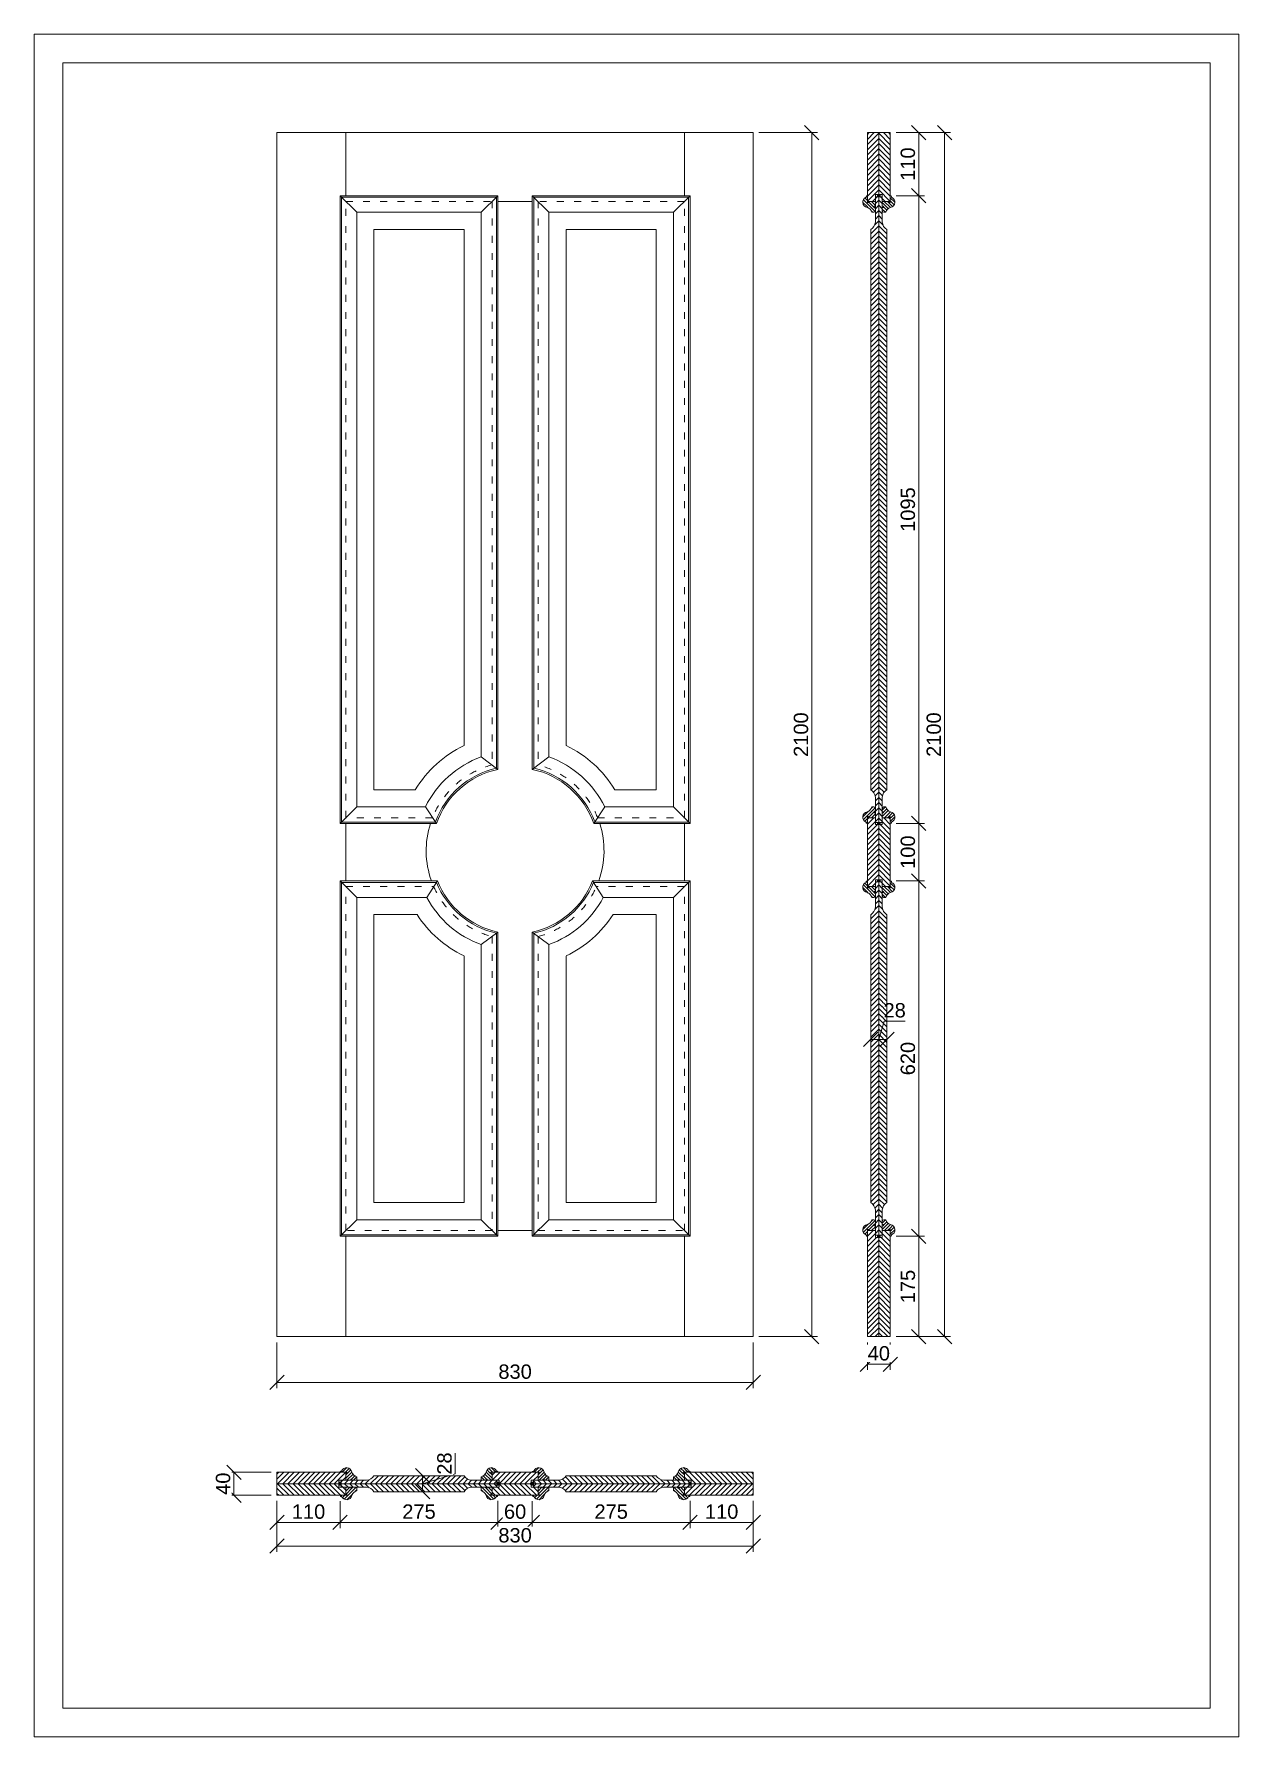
# Model space of a CAD drawing. Header units: millimetres. Extents: x 1874 to 3974, y 573 to 3543.
import ezdxf

# ---------------------------------------------------------------- set-up
doc = ezdxf.new("R2010")
doc.units = ezdxf.units.MM
doc.linetypes.add('ACAD_ISO03W100', pattern=[30, 12, -18])
for name, color, linetype, lineweight in [('图框', 7, 'Continuous', 13), ('填充', 8, 'Continuous', 5), ('标准家私', 4, 'Continuous', 20), ('标注', 2, 'Continuous', 9)]:
    doc.layers.add(name, color=color, linetype=linetype, lineweight=lineweight)
doc.styles.get("Standard").update_dxf_attribs({"font": 'arial.ttf'})
pattern_1 = [(45, (2297.1105, 986.929), (-4.49013, 4.49013), [])]
pattern_2 = [(45, (13746.205, 3536.149), (-2.80633, 2.80633), [])]
pattern_3 = [(135, (-8656.984, 3536.149), (2.80633, 2.80633), [])]
pattern_4 = [(135, (-8321.984, 3536.149), (2.80633, 2.80633), [])]
pattern_5 = [(45, (14081.205, 3536.149), (-2.80633, 2.80633), [])]
pattern_6 = [(315, (2297.1105, 1042.907), (-4.49013, -4.49013), [])]
pattern_7 = [(135, (3127.1105, 986.929), (4.49013, 4.49013), [])]
pattern_8 = [(225, (3127.1105, 1042.907), (4.49013, -4.49013), [])]
pattern_9 = [(315, (3318.0613, 3371.356), (4.490128, 4.490128), [])]
pattern_10 = [(315, (5867.2816, -8077.7384), (2.80633, 2.80633), [])]
pattern_11 = [(45, (5867.2816, 13505.451), (2.80633, -2.80633), [])]
pattern_12 = [(45, (5867.2816, 12785.451), (2.80633, -2.80633), [])]
pattern_13 = [(315, (5867.2816, -9272.7384), (2.80633, 2.80633), [])]
pattern_14 = [(225, (3374.0396, 3371.356), (-4.490128, 4.490128), [])]

# ---------------------------------------------------------------- blocks, each defined once
blk = doc.blocks.new('_Oblique')
at = {"color": 0, "linetype": 'ByBlock', "lineweight": -2}
blk.add_line((-0.5, -0.5), (0.5, 0.5), dxfattribs=at)

msp = doc.modelspace()

# ---------------------------------------------------------------- hatches: boundary and pattern name
at = {"layer": '填充'}
h = msp.add_hatch(dxfattribs=at)
h.set_pattern_fill('ANSI31', color=0, scale=2, angle=-90, style=0)
h.set_pattern_definition(pattern_14)
h.paths.add_polyline_path([(3326.1, 3251.4), (3326.1, 3261.4), (3326.1, 3371.4), (3346.1, 3371.4), (3346.1, 3263.4), (3343.6, 3263.4), (3340.1, 3263.4), (3340.1, 3251.4)])
h = msp.add_hatch(dxfattribs=at)
h.set_pattern_fill('ANSI31', color=0, scale=2, angle=-90, style=0)
h.set_pattern_definition(pattern_9)
h.paths.add_polyline_path([(3366.1, 3371.4), (3346.1, 3371.4), (3346.1, 3263.4), (3348.6, 3263.4), (3352.1, 3263.4), (3352.1, 3251.4), (3366.1, 3251.4), (3366.1, 3261.4)])
h = msp.add_hatch(dxfattribs=at)
h.set_pattern_fill('ANSI31', color=0, scale=1.25, angle=-90, style=0)
h.set_pattern_definition(pattern_10)
edge = h.paths.add_edge_path()
edge.add_line((3326.1, 3261.4), (3326.1, 3249.4))
edge.add_line((3326.1, 3249.4), (3328.1, 3249.4))
edge.add_line((3328.1, 3249.4), (3328.1, 3251.4))
edge.add_line((3328.1, 3251.4), (3340.1, 3251.4))
edge.add_line((3340.1, 3251.4), (3340.1, 3242.8))
edge.add_line((3340.1, 3242.8), (3338.1, 3242.8))
edge.add_line((3338.1, 3242.8), (3338.1, 3240.8))
edge.add_line((3338.1, 3240.8), (3340.1, 3240.8))
edge.add_line((3340.1, 3240.8), (3340.1, 3235.4))
edge.add_arc((3337.1, 3235.4), 3, -90, 0, ccw=False)
edge.add_line((3337.1, 3232.4), (3333.9, 3232.4))
edge.add_arc((3322.2, 3229.3), 12.1, 14.7506, 73.4089)
edge.add_arc((3327.4, 3250), 9.33, 111.5599, 259.2156, ccw=False)
edge.add_line((3324, 3258.7), (3324, 3260.1))
edge.add_arc((3325.7, 3259.6), 1.8, 96.6772, 162.9321, ccw=False)
edge.add_line((3325.5, 3261.4), (3326.1, 3261.4))
h = msp.add_hatch(dxfattribs=at)
h.set_pattern_fill('ANSI31', color=0, scale=2, angle=-90, style=0)
h.set_pattern_definition(pattern_14)
h.paths.add_polyline_path([(3332.1, 2225.4), (3332.1, 3202.4, 0.244963), (3340.1, 3215.4), (3340.1, 3259.4), (3346.1, 3259.4), (3346.1, 2168.4), (3343.6, 2168.4), (3340.1, 2168.4), (3340.1, 2212.4, 0.244963)])
h = msp.add_hatch(dxfattribs=at)
h.set_pattern_fill('ANSI31', color=0, scale=2, angle=-90, style=0)
h.set_pattern_definition(pattern_9)
h.paths.add_polyline_path([(3360.1, 3202.4, -0.282977), (3352.1, 3217.7), (3352.1, 3259.4), (3346.1, 3259.4), (3346.1, 2168.4), (3348.6, 2168.4), (3352.1, 2168.4), (3352.1, 2210, -0.282977), (3360.1, 2225.4)])
h = msp.add_hatch(dxfattribs=at)
h.set_pattern_fill('ANSI31', color=0, scale=1.25, angle=-90, style=0)
h.set_pattern_definition(pattern_10)
edge = h.paths.add_edge_path()
edge.add_line((3364.1, 3249.4), (3364.1, 3251.4))
edge.add_line((3364.1, 3251.4), (3352.1, 3251.4))
edge.add_line((3352.1, 3251.4), (3352.1, 3242.8))
edge.add_line((3352.1, 3242.8), (3354.1, 3242.8))
edge.add_line((3354.1, 3242.8), (3354.1, 3240.8))
edge.add_line((3354.1, 3240.8), (3352.1, 3240.8))
edge.add_line((3352.1, 3240.8), (3352.1, 3235.4))
edge.add_arc((3355.1, 3235.4), 3, 180, 270)
edge.add_line((3355.1, 3232.4), (3358.2, 3232.4))
edge.add_arc((3369.9, 3229.3), 12.1, 106.5911, 165.2494, ccw=False)
edge.add_arc((3364.7, 3250), 9.33, -79.2156, 68.4401)
edge.add_line((3368.1, 3258.7), (3368.1, 3260.1))
edge.add_arc((3366.4, 3259.6), 1.8, 17.0679, 83.3228)
edge.add_line((3366.6, 3261.4), (3366.1, 3261.4))
edge.add_line((3366.1, 3261.4), (3366.1, 3249.4))
edge.add_line((3366.1, 3249.4), (3364.1, 3249.4))
h = msp.add_hatch(dxfattribs=at)
h.set_pattern_fill('ANSI31', color=0, scale=1.25, angle=-90, style=0)
h.set_pattern_definition(pattern_11)
edge = h.paths.add_edge_path()
edge.add_line((3326.1, 2166.4), (3326.1, 2178.4))
edge.add_line((3326.1, 2178.4), (3328.1, 2178.4))
edge.add_line((3328.1, 2178.4), (3328.1, 2176.4))
edge.add_line((3328.1, 2176.4), (3340.1, 2176.4))
edge.add_line((3340.1, 2176.4), (3340.1, 2184.9))
edge.add_line((3340.1, 2184.9), (3338.1, 2184.9))
edge.add_line((3338.1, 2184.9), (3338.1, 2186.9))
edge.add_line((3338.1, 2186.9), (3340.1, 2186.9))
edge.add_line((3340.1, 2186.9), (3340.1, 2192.4))
edge.add_arc((3337.1, 2192.4), 3, 360, 450)
edge.add_line((3337.1, 2195.4), (3333.9, 2195.4))
edge.add_arc((3322.2, 2198.4), 12.1, 286.5911, 345.2494, ccw=False)
edge.add_arc((3327.4, 2177.7), 9.33, 100.7844, 248.4401)
edge.add_line((3324, 2169), (3324, 2167.6))
edge.add_arc((3325.7, 2168.1), 1.8, 197.0679, 263.3228)
edge.add_line((3325.5, 2166.4), (3326.1, 2166.4))
h = msp.add_hatch(dxfattribs=at)
h.set_pattern_fill('ANSI31', color=0, scale=2, angle=-90, style=0)
h.set_pattern_definition(pattern_14)
h.paths.add_polyline_path([(3326.1, 2056.4), (3326.1, 2066.4), (3326.1, 2176.4), (3340.1, 2176.4), (3340.1, 2164.4), (3346.1, 2164.4), (3346.1, 2068.4), (3343.6, 2068.4), (3340.1, 2068.4), (3340.1, 2056.4)])
h = msp.add_hatch(dxfattribs=at)
h.set_pattern_fill('ANSI31', color=0, scale=2, angle=-90, style=0)
h.set_pattern_definition(pattern_9)
h.paths.add_polyline_path([(3366.1, 2176.4), (3352.1, 2176.4), (3352.1, 2164.4), (3346.1, 2164.4), (3346.1, 2068.4), (3348.6, 2068.4), (3352.1, 2068.4), (3352.1, 2056.4), (3366.1, 2056.4), (3366.1, 2066.4)])
h = msp.add_hatch(dxfattribs=at)
h.set_pattern_fill('ANSI31', color=0, scale=1.25, angle=-90, style=0)
h.set_pattern_definition(pattern_11)
edge = h.paths.add_edge_path()
edge.add_line((3364.1, 2178.4), (3364.1, 2176.4))
edge.add_line((3364.1, 2176.4), (3352.1, 2176.4))
edge.add_line((3352.1, 2176.4), (3352.1, 2184.9))
edge.add_line((3352.1, 2184.9), (3354.1, 2184.9))
edge.add_line((3354.1, 2184.9), (3354.1, 2186.9))
edge.add_line((3354.1, 2186.9), (3352.1, 2186.9))
edge.add_line((3352.1, 2186.9), (3352.1, 2192.4))
edge.add_arc((3355.1, 2192.4), 3, 90, 180, ccw=False)
edge.add_line((3355.1, 2195.4), (3358.2, 2195.4))
edge.add_arc((3369.9, 2198.4), 12.1, 194.7506, 253.4089)
edge.add_arc((3364.7, 2177.7), 9.33, 291.5599, 439.2156, ccw=False)
edge.add_line((3368.1, 2169), (3368.1, 2167.6))
edge.add_arc((3366.4, 2168.1), 1.8, 276.6772, 342.9321, ccw=False)
edge.add_line((3366.6, 2166.4), (3366.1, 2166.4))
edge.add_line((3366.1, 2166.4), (3366.1, 2178.4))
edge.add_line((3366.1, 2178.4), (3364.1, 2178.4))
h = msp.add_hatch(dxfattribs=at)
h.set_pattern_fill('ANSI31', color=0, scale=1.25, angle=-90, style=0)
h.set_pattern_definition(pattern_13)
edge = h.paths.add_edge_path()
edge.add_line((3326.1, 2066.4), (3326.1, 2054.4))
edge.add_line((3326.1, 2054.4), (3328.1, 2054.4))
edge.add_line((3328.1, 2054.4), (3328.1, 2056.4))
edge.add_line((3328.1, 2056.4), (3340.1, 2056.4))
edge.add_line((3340.1, 2056.4), (3340.1, 2047.8))
edge.add_line((3340.1, 2047.8), (3338.1, 2047.8))
edge.add_line((3338.1, 2047.8), (3338.1, 2045.8))
edge.add_line((3338.1, 2045.8), (3340.1, 2045.8))
edge.add_line((3340.1, 2045.8), (3340.1, 2040.4))
edge.add_arc((3337.1, 2040.4), 3, -90, 0, ccw=False)
edge.add_line((3337.1, 2037.4), (3333.9, 2037.4))
edge.add_arc((3322.2, 2034.3), 12.1, 14.7506, 73.4089)
edge.add_arc((3327.4, 2055), 9.33, 111.5599, 259.2156, ccw=False)
edge.add_line((3324, 2063.7), (3324, 2065.1))
edge.add_arc((3325.7, 2064.6), 1.8, 96.6772, 162.9321, ccw=False)
edge.add_line((3325.5, 2066.4), (3326.1, 2066.4))
h = msp.add_hatch(dxfattribs=at)
h.set_pattern_fill('ANSI31', color=0, scale=1.25, angle=-90, style=0)
h.set_pattern_definition(pattern_13)
edge = h.paths.add_edge_path()
edge.add_line((3364.1, 2054.4), (3364.1, 2056.4))
edge.add_line((3364.1, 2056.4), (3352.1, 2056.4))
edge.add_line((3352.1, 2056.4), (3352.1, 2047.8))
edge.add_line((3352.1, 2047.8), (3354.1, 2047.8))
edge.add_line((3354.1, 2047.8), (3354.1, 2045.8))
edge.add_line((3354.1, 2045.8), (3352.1, 2045.8))
edge.add_line((3352.1, 2045.8), (3352.1, 2040.4))
edge.add_arc((3355.1, 2040.4), 3, 180, 270)
edge.add_line((3355.1, 2037.4), (3358.2, 2037.4))
edge.add_arc((3369.9, 2034.3), 12.1, 106.5911, 165.2494, ccw=False)
edge.add_arc((3364.7, 2055), 9.33, -79.2156, 68.4401)
edge.add_line((3368.1, 2063.7), (3368.1, 2065.1))
edge.add_arc((3366.4, 2064.6), 1.8, 17.0679, 83.3228)
edge.add_line((3366.6, 2066.4), (3366.1, 2066.4))
edge.add_line((3366.1, 2066.4), (3366.1, 2054.4))
edge.add_line((3366.1, 2054.4), (3364.1, 2054.4))
h = msp.add_hatch(dxfattribs=at)
h.set_pattern_fill('ANSI31', color=0, scale=1.25, angle=-90, style=0)
h.set_pattern_definition(pattern_12)
edge = h.paths.add_edge_path()
edge.add_line((3326.1, 1446.4), (3326.1, 1458.4))
edge.add_line((3326.1, 1458.4), (3328.1, 1458.4))
edge.add_line((3328.1, 1458.4), (3328.1, 1456.4))
edge.add_line((3328.1, 1456.4), (3340.1, 1456.4))
edge.add_line((3340.1, 1456.4), (3340.1, 1464.9))
edge.add_line((3340.1, 1464.9), (3338.1, 1464.9))
edge.add_line((3338.1, 1464.9), (3338.1, 1466.9))
edge.add_line((3338.1, 1466.9), (3340.1, 1466.9))
edge.add_line((3340.1, 1466.9), (3340.1, 1472.4))
edge.add_arc((3337.1, 1472.4), 3, 360, 450)
edge.add_line((3337.1, 1475.4), (3333.9, 1475.4))
edge.add_arc((3322.2, 1478.4), 12.1, 286.5911, 345.2494, ccw=False)
edge.add_arc((3327.4, 1457.7), 9.33, 100.7844, 248.4401)
edge.add_line((3324, 1449), (3324, 1447.6))
edge.add_arc((3325.7, 1448.1), 1.8, 197.0679, 263.3228)
edge.add_line((3325.5, 1446.4), (3326.1, 1446.4))
h = msp.add_hatch(dxfattribs=at)
h.set_pattern_fill('ANSI31', color=0, scale=1.25, angle=-90, style=0)
h.set_pattern_definition(pattern_12)
edge = h.paths.add_edge_path()
edge.add_line((3364.1, 1458.4), (3364.1, 1456.4))
edge.add_line((3364.1, 1456.4), (3352.1, 1456.4))
edge.add_line((3352.1, 1456.4), (3352.1, 1464.9))
edge.add_line((3352.1, 1464.9), (3354.1, 1464.9))
edge.add_line((3354.1, 1464.9), (3354.1, 1466.9))
edge.add_line((3354.1, 1466.9), (3352.1, 1466.9))
edge.add_line((3352.1, 1466.9), (3352.1, 1472.4))
edge.add_arc((3355.1, 1472.4), 3, 90, 180, ccw=False)
edge.add_line((3355.1, 1475.4), (3358.2, 1475.4))
edge.add_arc((3369.9, 1478.4), 12.1, 194.7506, 253.4089)
edge.add_arc((3364.7, 1457.7), 9.33, 291.5599, 439.2156, ccw=False)
edge.add_line((3368.1, 1449), (3368.1, 1447.6))
edge.add_arc((3366.4, 1448.1), 1.8, 276.6772, 342.9321, ccw=False)
edge.add_line((3366.6, 1446.4), (3366.1, 1446.4))
edge.add_line((3366.1, 1446.4), (3366.1, 1458.4))
edge.add_line((3366.1, 1458.4), (3364.1, 1458.4))
h = msp.add_hatch(dxfattribs=at)
h.set_pattern_fill('ANSI31', color=0, scale=1.25, style=0)
h.set_pattern_definition(pattern_2)
edge = h.paths.add_edge_path()
edge.add_line((2419.1, 1032.9), (2417.1, 1032.9))
edge.add_line((2417.1, 1032.9), (2417.1, 1020.9))
edge.add_line((2417.1, 1020.9), (2425.7, 1020.9))
edge.add_line((2425.7, 1020.9), (2425.7, 1022.9))
edge.add_line((2425.7, 1022.9), (2427.7, 1022.9))
edge.add_line((2427.7, 1022.9), (2427.7, 1020.9))
edge.add_line((2427.7, 1020.9), (2433.1, 1020.9))
edge.add_arc((2433.1, 1023.9), 3, 270, 360)
edge.add_line((2436.1, 1023.9), (2436.1, 1027.1))
edge.add_arc((2439.2, 1038.8), 12.1, 196.5911, 255.2494, ccw=False)
edge.add_arc((2418.4, 1033.6), 9.33, 10.7844, 158.4401)
edge.add_line((2409.7, 1037), (2408.4, 1037))
edge.add_arc((2408.9, 1035.3), 1.8, 107.0679, 173.3228)
edge.add_line((2407.1, 1035.5), (2407.1, 1034.9))
edge.add_line((2407.1, 1034.9), (2419.1, 1034.9))
edge.add_line((2419.1, 1034.9), (2419.1, 1032.9))
h = msp.add_hatch(dxfattribs=at)
h.set_pattern_fill('ANSI31', color=0, scale=1.25, style=0)
h.set_pattern_definition(pattern_3)
edge = h.paths.add_edge_path()
edge.add_line((2670.1, 1032.9), (2672.1, 1032.9))
edge.add_line((2672.1, 1032.9), (2672.1, 1020.9))
edge.add_line((2672.1, 1020.9), (2663.5, 1020.9))
edge.add_line((2663.5, 1020.9), (2663.5, 1022.9))
edge.add_line((2663.5, 1022.9), (2661.5, 1022.9))
edge.add_line((2661.5, 1022.9), (2661.5, 1020.9))
edge.add_line((2661.5, 1020.9), (2656.1, 1020.9))
edge.add_arc((2656.1, 1023.9), 3, 180, 270, ccw=False)
edge.add_line((2653.1, 1023.9), (2653.1, 1027.1))
edge.add_arc((2650, 1038.8), 12.1, 284.7506, 343.4089)
edge.add_arc((2670.8, 1033.6), 9.33, 381.5599, 529.2156, ccw=False)
edge.add_line((2679.5, 1037), (2680.9, 1037))
edge.add_arc((2680.3, 1035.3), 1.8, 366.6772, 432.9321, ccw=False)
edge.add_line((2682.1, 1035.5), (2682.1, 1034.9))
edge.add_line((2682.1, 1034.9), (2670.1, 1034.9))
edge.add_line((2670.1, 1034.9), (2670.1, 1032.9))
h = msp.add_hatch(dxfattribs=at)
h.set_pattern_fill('ANSI31', color=0, scale=1.25, style=0)
h.set_pattern_definition(pattern_5)
edge = h.paths.add_edge_path()
edge.add_line((2754.1, 1032.9), (2752.1, 1032.9))
edge.add_line((2752.1, 1032.9), (2752.1, 1020.9))
edge.add_line((2752.1, 1020.9), (2760.7, 1020.9))
edge.add_line((2760.7, 1020.9), (2760.7, 1022.9))
edge.add_line((2760.7, 1022.9), (2762.7, 1022.9))
edge.add_line((2762.7, 1022.9), (2762.7, 1020.9))
edge.add_line((2762.7, 1020.9), (2768.1, 1020.9))
edge.add_arc((2768.1, 1023.9), 3, 270, 360)
edge.add_line((2771.1, 1023.9), (2771.1, 1027.1))
edge.add_arc((2774.2, 1038.8), 12.1, 196.5911, 255.2494, ccw=False)
edge.add_arc((2753.4, 1033.6), 9.33, 10.7844, 158.4401)
edge.add_line((2744.7, 1037), (2743.4, 1037))
edge.add_arc((2743.9, 1035.3), 1.8, 107.0679, 173.3228)
edge.add_line((2742.1, 1035.5), (2742.1, 1034.9))
edge.add_line((2742.1, 1034.9), (2754.1, 1034.9))
edge.add_line((2754.1, 1034.9), (2754.1, 1032.9))
h = msp.add_hatch(dxfattribs=at)
h.set_pattern_fill('ANSI31', color=0, scale=1.25, style=0)
h.set_pattern_definition(pattern_4)
edge = h.paths.add_edge_path()
edge.add_line((3005.1, 1032.9), (3007.1, 1032.9))
edge.add_line((3007.1, 1032.9), (3007.1, 1020.9))
edge.add_line((3007.1, 1020.9), (2998.5, 1020.9))
edge.add_line((2998.5, 1020.9), (2998.5, 1022.9))
edge.add_line((2998.5, 1022.9), (2996.5, 1022.9))
edge.add_line((2996.5, 1022.9), (2996.5, 1020.9))
edge.add_line((2996.5, 1020.9), (2991.1, 1020.9))
edge.add_arc((2991.1, 1023.9), 3, 180, 270, ccw=False)
edge.add_line((2988.1, 1023.9), (2988.1, 1027.1))
edge.add_arc((2985, 1038.8), 12.1, 284.7506, 343.4089)
edge.add_arc((3005.8, 1033.6), 9.33, 381.5599, 529.2156, ccw=False)
edge.add_line((3014.5, 1037), (3015.9, 1037))
edge.add_arc((3015.3, 1035.3), 1.8, 366.6772, 432.9321, ccw=False)
edge.add_line((3017.1, 1035.5), (3017.1, 1034.9))
edge.add_line((3017.1, 1034.9), (3005.1, 1034.9))
edge.add_line((3005.1, 1034.9), (3005.1, 1032.9))
h = msp.add_hatch(dxfattribs=at)
h.set_pattern_fill('ANSI31', color=0, scale=2, style=0)
h.set_pattern_definition(pattern_1)
h.paths.add_polyline_path([(2297.1, 1034.9), (2297.1, 1014.9), (2405.1, 1014.9), (2405.1, 1017.4), (2405.1, 1020.9), (2417.1, 1020.9), (2417.1, 1034.9), (2407.1, 1034.9)])
h = msp.add_hatch(dxfattribs=at)
h.set_pattern_fill('ANSI31', color=0, scale=2, style=0)
h.set_pattern_definition(pattern_1)
h.paths.add_polyline_path([(2740.1, 1014.9), (2740.1, 1017.4), (2740.1, 1020.9), (2752.1, 1020.9), (2752.1, 1034.9), (2742.1, 1034.9), (2672.1, 1034.9), (2672.1, 1020.9), (2684.1, 1020.9), (2684.1, 1014.9)])
h = msp.add_hatch(dxfattribs=at)
h.set_pattern_fill('ANSI31', color=0, scale=2, style=0)
h.set_pattern_definition(pattern_7)
h.paths.add_polyline_path([(2744.1, 1017.4), (2744.1, 1020.9), (2788.1, 1020.9, 0.244963), (2801.1, 1028.9), (2958.1, 1028.9, 0.244963), (2971.1, 1020.9), (3015.1, 1020.9), (3015.1, 1014.9), (2744.1, 1014.9)])
h = msp.add_hatch(dxfattribs=at)
h.set_pattern_fill('ANSI31', color=0, scale=2, style=0)
h.set_pattern_definition(pattern_8)
h.paths.add_polyline_path([(2744.1, 1012.4), (2744.1, 1008.9), (2788.1, 1008.9, -0.244963), (2801.1, 1000.9), (2958.1, 1000.9, -0.244963), (2971.1, 1008.9), (3015.1, 1008.9), (3015.1, 1014.9), (2744.1, 1014.9)])
h = msp.add_hatch(dxfattribs=at)
h.set_pattern_fill('ANSI31', color=0, scale=2, style=0)
h.set_pattern_definition(pattern_7)
h.paths.add_polyline_path([(3007.1, 1034.9), (3017.1, 1034.9), (3127.1, 1034.9), (3127.1, 1014.9), (3019.1, 1014.9), (3019.1, 1017.4), (3019.1, 1020.9), (3007.1, 1020.9)])
h = msp.add_hatch(dxfattribs=at)
h.set_pattern_fill('ANSI31', color=0, scale=1.25, style=0)
h.set_pattern_definition(pattern_2)
edge = h.paths.add_edge_path()
edge.add_line((2407.1, 994.9), (2419.1, 994.9))
edge.add_line((2419.1, 994.9), (2419.1, 996.9))
edge.add_line((2419.1, 996.9), (2417.1, 996.9))
edge.add_line((2417.1, 996.9), (2417.1, 1008.9))
edge.add_line((2417.1, 1008.9), (2425.7, 1008.9))
edge.add_line((2425.7, 1008.9), (2425.7, 1006.9))
edge.add_line((2425.7, 1006.9), (2427.7, 1006.9))
edge.add_line((2427.7, 1006.9), (2427.7, 1008.9))
edge.add_line((2427.7, 1008.9), (2433.1, 1008.9))
edge.add_arc((2433.1, 1005.9), 3, 0, 90, ccw=False)
edge.add_line((2436.1, 1005.9), (2436.1, 1002.8))
edge.add_arc((2439.2, 991), 12.1, 104.7506, 163.4089)
edge.add_arc((2418.4, 996.3), 9.33, 201.5599, 349.2156, ccw=False)
edge.add_line((2409.7, 992.8), (2408.4, 992.8))
edge.add_arc((2408.9, 994.5), 1.8, 186.6772, 252.9321, ccw=False)
edge.add_line((2407.1, 994.3), (2407.1, 994.9))
h = msp.add_hatch(dxfattribs=at)
h.set_pattern_fill('ANSI31', color=0, scale=1.25, style=0)
h.set_pattern_definition(pattern_4)
edge = h.paths.add_edge_path()
edge.add_line((3017.1, 994.9), (3005.1, 994.9))
edge.add_line((3005.1, 994.9), (3005.1, 996.9))
edge.add_line((3005.1, 996.9), (3007.1, 996.9))
edge.add_line((3007.1, 996.9), (3007.1, 1008.9))
edge.add_line((3007.1, 1008.9), (2998.5, 1008.9))
edge.add_line((2998.5, 1008.9), (2998.5, 1006.9))
edge.add_line((2998.5, 1006.9), (2996.5, 1006.9))
edge.add_line((2996.5, 1006.9), (2996.5, 1008.9))
edge.add_line((2996.5, 1008.9), (2991.1, 1008.9))
edge.add_arc((2991.1, 1005.9), 3, 450, 540)
edge.add_line((2988.1, 1005.9), (2988.1, 1002.8))
edge.add_arc((2985, 991), 12.1, 376.5911, 435.2494, ccw=False)
edge.add_arc((3005.8, 996.3), 9.33, 190.7844, 338.4401)
edge.add_line((3014.5, 992.8), (3015.9, 992.8))
edge.add_arc((3015.3, 994.5), 1.8, 287.0679, 353.3228)
edge.add_line((3017.1, 994.3), (3017.1, 994.9))
at = {"layer": '标准家私'}
for points in [[(3348.6, 3259.4), (3348.6, 3263.4), (3343.6, 3263.4), (3343.6, 3259.4)], [(3348.6, 2168.4), (3348.6, 2164.4), (3343.6, 2164.4), (3343.6, 2168.4)], [(3348.6, 2064.4), (3348.6, 2068.4), (3343.6, 2068.4), (3343.6, 2064.4)], [(3348.6, 1448.4), (3348.6, 1444.4), (3343.6, 1444.4), (3343.6, 1448.4)], [(2409.1, 1017.4), (2405.1, 1017.4), (2405.1, 1012.4), (2409.1, 1012.4)], [(2680.1, 1017.4), (2684.1, 1017.4), (2684.1, 1012.4), (2680.1, 1012.4)], [(2744.1, 1017.4), (2740.1, 1017.4), (2740.1, 1012.4), (2744.1, 1012.4)], [(3015.1, 1017.4), (3019.1, 1017.4), (3019.1, 1012.4), (3015.1, 1012.4)]]:
    msp.add_hatch(color=0, dxfattribs=at).paths.add_polyline_path(points)

# ---------------------------------------------------------------- linework, layer by layer
at = {"layer": '填充', "color": 0}
for p, q in [((2417.1, 3371.4), (2417.1, 3261.4)), ((3007.1, 3261.4), (3007.1, 3371.4)), ((2436.1, 3232.4), (2407.1, 3261.4)), ((2409.7, 2169), (2409.7, 3258.7)), ((2409.7, 3258.7), (2679.5, 3258.7)), ((2653.1, 3232.4), (2682.1, 3261.4)), ((2679.5, 3258.7), (2679.5, 2262.8)), ((2682.1, 3251.4), (2742.1, 3251.4)), ((2771.1, 3232.4), (2742.1, 3261.4)), ((3014.5, 3258.7), (2744.7, 3258.7)), ((2744.7, 3258.7), (2744.7, 2262.8)), ((2988.1, 3232.4), (3017.1, 3261.4)), ((3014.5, 2169), (3014.5, 3258.7)), ((2653.1, 2282.5), (2682.1, 2260.7)), ((2771.1, 2282.5), (2742.1, 2260.7)), ((2436.1, 2195.4), (2407.1, 2166.4)), ((2573.3, 2169), (2409.7, 2169)), ((2555.8, 2195.4), (2575.1, 2166.4)), ((2868.4, 2195.4), (2849.1, 2166.4)), ((2851, 2169), (3014.5, 2169)), ((2988.1, 2195.4), (3017.1, 2166.4)), ((2417.1, 2166.4), (2417.1, 2066.4)), ((3007.1, 2066.4), (3007.1, 2166.4)), ((2436.1, 2037.4), (2407.1, 2066.4)), ((2409.7, 1449), (2409.7, 2063.7)), ((2409.7, 2063.7), (2575.2, 2063.7)), ((2558.4, 2037.4), (2576.9, 2066.4)), ((2865.8, 2037.4), (2847.3, 2066.4)), ((3014.5, 2063.7), (2849.1, 2063.7)), ((2988.1, 2037.4), (3017.1, 2066.4)), ((3014.5, 1449), (3014.5, 2063.7)), ((2653.1, 1955.2), (2682.1, 1977)), ((2679.5, 1974.9), (2679.5, 1449)), ((2771.1, 1955.2), (2742.1, 1977)), ((2744.7, 1974.9), (2744.7, 1449)), ((2436.1, 1475.4), (2407.1, 1446.4)), ((2682.1, 1446.4), (2653.1, 1475.4)), ((2682.1, 1456.4), (2742.1, 1456.4)), ((2742.1, 1446.4), (2771.1, 1475.4)), ((2988.1, 1475.4), (3017.1, 1446.4)), ((2679.5, 1449), (2409.7, 1449)), ((2417.1, 1446.4), (2417.1, 1271.4)), ((2744.7, 1449), (3014.5, 1449)), ((3007.1, 1271.4), (3007.1, 1446.4))]:
    msp.add_line(p, q, dxfattribs=at)
for radius, start, end in [(147.6, 102.7696, 160.1493), (147.6, 19.8507, 77.2304), (155, 162.1545, 199.7983), (155, 340.2017, 17.8455), (147.6, 201.9278, 257.2304), (147.6, 282.7696, 338.0722)]:
    msp.add_arc((2712.1, 2118.9), radius, start, end, dxfattribs=at)
at = {"layer": '标准家私', "color": 0}
for p, q in [((3127.1, 3371.4), (2297.1, 3371.4)), ((2297.1, 3371.4), (2297.1, 1271.4)), ((3127.1, 1271.4), (3127.1, 3371.4)), ((3326.1, 3251.4), (3326.1, 3371.4)), ((3326.1, 3371.4), (3366.1, 3371.4)), ((3346.1, 3263.4), (3346.1, 3371.4)), ((3366.1, 3371.4), (3366.1, 3251.4)), ((3366.1, 3293), (3366.1, 3258.4)), ((2407.1, 2166.4), (2407.1, 3261.4)), ((2407.1, 3261.4), (2682.1, 3261.4)), ((2682.1, 3261.4), (2682.1, 2260.7)), ((3017.1, 3261.4), (2742.1, 3261.4)), ((2742.1, 3261.4), (2742.1, 2260.7)), ((3017.1, 2166.4), (3017.1, 3261.4)), ((3326.1, 3251.4), (3335.1, 3251.4)), ((3326.1, 3251.4), (3335.1, 3251.4)), ((3326.1, 3251.4), (3335.1, 3251.4)), ((3326.1, 3251.4), (3340.1, 3251.4)), ((3335.1, 3251.4), (3328.1, 3251.4)), ((3328.1, 3251.4), (3335.1, 3251.4)), ((3328.1, 3251.4), (3335.1, 3251.4)), ((3352.1, 3263.4), (3340.1, 3263.4)), ((3340.1, 3263.4), (3340.1, 3215.4)), ((3352.1, 3259.4), (3340.1, 3259.4)), ((3346.1, 2168.4), (3346.1, 3259.4)), ((3352.1, 3263.4), (3352.1, 3215.4)), ((3366.1, 3251.4), (3352.1, 3251.4)), ((3366.1, 3251.4), (3352.1, 3251.4)), ((3352.1, 3251.4), (3352.1, 3235.4)), ((3366.1, 3261.4), (3366.1, 3251.4)), ((2436.1, 2195.4), (2436.1, 3232.4)), ((2436.1, 3232.4), (2653.1, 3232.4)), ((2653.1, 3232.4), (2653.1, 2282.5)), ((2988.1, 3232.4), (2771.1, 3232.4)), ((2771.1, 3232.4), (2771.1, 2282.5)), ((2988.1, 2195.4), (2988.1, 3232.4)), ((2466.1, 2225.4), (2466.1, 3202.4)), ((2466.1, 3202.4), (2623.1, 3202.4)), ((2623.1, 3202.4), (2623.1, 2302.4)), ((2958.1, 3202.4), (2801.1, 3202.4)), ((2801.1, 3202.4), (2801.1, 2302.4)), ((2958.1, 2225.4), (2958.1, 3202.4)), ((3332.1, 3202.4), (3332.1, 2225.4)), ((3360.1, 3202.4), (3360.1, 2225.4)), ((2538.1, 2225.4), (2466.1, 2225.4)), ((2886.1, 2225.4), (2958.1, 2225.4)), ((3340.1, 2164.4), (3340.1, 2212.4)), ((3352.1, 2164.4), (3352.1, 2212.4)), ((2555.8, 2195.4), (2436.1, 2195.4)), ((2868.4, 2195.4), (2988.1, 2195.4)), ((3326.1, 2176.4), (3335.1, 2176.4)), ((3326.1, 2176.4), (3335.1, 2176.4)), ((3326.1, 2176.4), (3335.1, 2176.4)), ((3326.1, 2176.4), (3340.1, 2176.4)), ((3326.1, 2056.4), (3326.1, 2176.4)), ((3335.1, 2176.4), (3328.1, 2176.4)), ((3328.1, 2176.4), (3335.1, 2176.4)), ((3328.1, 2176.4), (3335.1, 2176.4)), ((3352.1, 2168.4), (3340.1, 2168.4)), ((3352.1, 2176.4), (3352.1, 2192.4)), ((3366.1, 2176.4), (3352.1, 2176.4)), ((3366.1, 2176.4), (3352.1, 2176.4)), ((3366.1, 2166.4), (3366.1, 2176.4)), ((3366.1, 2176.4), (3366.1, 2056.4)), ((3366.1, 2134.7), (3366.1, 2169.4)), ((2575.1, 2166.4), (2407.1, 2166.4)), ((2849.1, 2166.4), (3017.1, 2166.4)), ((3352.1, 2164.4), (3340.1, 2164.4)), ((3346.1, 2068.4), (3346.1, 2164.4)), ((3366.1, 2138), (3366.1, 2063.4)), ((2407.1, 1446.4), (2407.1, 2066.4)), ((2407.1, 2066.4), (2576.9, 2066.4)), ((3017.1, 2066.4), (2847.3, 2066.4)), ((3017.1, 1446.4), (3017.1, 2066.4)), ((3326.1, 2056.4), (3335.1, 2056.4)), ((3326.1, 2056.4), (3335.1, 2056.4)), ((3326.1, 2056.4), (3335.1, 2056.4)), ((3326.1, 2056.4), (3340.1, 2056.4)), ((3335.1, 2056.4), (3328.1, 2056.4)), ((3328.1, 2056.4), (3335.1, 2056.4)), ((3328.1, 2056.4), (3335.1, 2056.4)), ((3352.1, 2068.4), (3340.1, 2068.4)), ((3340.1, 2068.4), (3340.1, 2020.4)), ((3352.1, 2064.4), (3340.1, 2064.4)), ((3352.1, 2068.4), (3352.1, 2020.4)), ((3366.1, 2056.4), (3352.1, 2056.4)), ((3366.1, 2056.4), (3352.1, 2056.4)), ((3352.1, 2056.4), (3352.1, 2040.4)), ((3366.1, 2066.4), (3366.1, 2056.4)), ((2436.1, 1475.4), (2436.1, 2037.4)), ((2436.1, 2037.4), (2558.4, 2037.4)), ((2988.1, 2037.4), (2865.8, 2037.4)), ((2988.1, 1475.4), (2988.1, 2037.4)), ((2466.1, 1505.4), (2466.1, 2007.4)), ((2466.1, 2007.4), (2541.3, 2007.4)), ((2958.1, 2007.4), (2882.9, 2007.4)), ((2958.1, 1505.4), (2958.1, 2007.4)), ((3332.1, 2007.4), (3332.1, 1505.4)), ((2682.1, 1977), (2682.1, 1446.4)), ((2742.1, 1977), (2742.1, 1446.4)), ((2623.1, 1935.3), (2623.1, 1505.4)), ((2653.1, 1955.2), (2653.1, 1475.4)), ((2771.1, 1955.2), (2771.1, 1475.4)), ((2801.1, 1935.3), (2801.1, 1505.4)), ((2623.1, 1505.4), (2466.1, 1505.4)), ((2801.1, 1505.4), (2958.1, 1505.4)), ((3340.1, 1444.4), (3340.1, 1492.4)), ((3352.1, 1444.4), (3352.1, 1492.4)), ((2653.1, 1475.4), (2436.1, 1475.4)), ((2771.1, 1475.4), (2988.1, 1475.4)), ((3326.1, 1456.4), (3335.1, 1456.4)), ((3326.1, 1456.4), (3335.1, 1456.4)), ((3326.1, 1456.4), (3335.1, 1456.4)), ((3326.1, 1456.4), (3340.1, 1456.4)), ((3335.1, 1456.4), (3328.1, 1456.4)), ((3328.1, 1456.4), (3335.1, 1456.4)), ((3328.1, 1456.4), (3335.1, 1456.4)), ((3352.1, 1456.4), (3352.1, 1472.4)), ((3366.1, 1456.4), (3352.1, 1456.4)), ((3366.1, 1456.4), (3352.1, 1456.4)), ((3366.1, 1446.4), (3366.1, 1456.4)), ((2682.1, 1446.4), (2407.1, 1446.4)), ((2742.1, 1446.4), (3017.1, 1446.4)), ((3352.1, 1448.4), (3340.1, 1448.4)), ((3352.1, 1444.4), (3340.1, 1444.4)), ((3366.1, 1414.7), (3366.1, 1449.4)), ((2297.1, 1271.4), (3127.1, 1271.4)), ((2297.1, 1034.9), (2417.1, 1034.9)), ((2297.1, 994.9), (2297.1, 1034.9)), ((2405.1, 1014.9), (2297.1, 1014.9)), ((2375.5, 1034.9), (2410.1, 1034.9)), ((2405.1, 1020.9), (2405.1, 1008.9)), ((2405.1, 1020.9), (2453.1, 1020.9)), ((2407.1, 1034.9), (2417.1, 1034.9)), ((2409.1, 1020.9), (2409.1, 1008.9)), ((2417.1, 1034.9), (2417.1, 1020.9)), ((2417.1, 1034.9), (2417.1, 1020.9)), ((2417.1, 1020.9), (2433.1, 1020.9)), ((2684.1, 1020.9), (2636.1, 1020.9)), ((2672.1, 1020.9), (2656.1, 1020.9)), ((2672.1, 1034.9), (2672.1, 1020.9)), ((2682.1, 1034.9), (2672.1, 1034.9)), ((2672.1, 1034.9), (2672.1, 1020.9)), ((2672.1, 1034.9), (2752.1, 1034.9)), ((2713.8, 1034.9), (2679.1, 1034.9)), ((2680.1, 1020.9), (2680.1, 1008.9)), ((2684.1, 1020.9), (2684.1, 1008.9)), ((2740.1, 1014.9), (2684.1, 1014.9)), ((2710.5, 1034.9), (2745.1, 1034.9)), ((2740.1, 1020.9), (2740.1, 1008.9)), ((2740.1, 1020.9), (2788.1, 1020.9)), ((2742.1, 1034.9), (2752.1, 1034.9)), ((2744.1, 1020.9), (2744.1, 1008.9)), ((3015.1, 1014.9), (2744.1, 1014.9)), ((2752.1, 1034.9), (2752.1, 1020.9)), ((2752.1, 1034.9), (2752.1, 1020.9)), ((2752.1, 1020.9), (2768.1, 1020.9)), ((2801.1, 1028.9), (2958.1, 1028.9)), ((3019.1, 1020.9), (2971.1, 1020.9)), ((3007.1, 1020.9), (2991.1, 1020.9)), ((3127.1, 1034.9), (3007.1, 1034.9)), ((3007.1, 1034.9), (3007.1, 1020.9)), ((3017.1, 1034.9), (3007.1, 1034.9)), ((3007.1, 1034.9), (3007.1, 1020.9)), ((3048.8, 1034.9), (3014.1, 1034.9)), ((3015.1, 1020.9), (3015.1, 1008.9)), ((3019.1, 1020.9), (3019.1, 1008.9)), ((3127.1, 1014.9), (3019.1, 1014.9)), ((3127.1, 994.9), (3127.1, 1034.9)), ((2405.1, 1008.9), (2453.1, 1008.9)), ((2417.1, 994.9), (2417.1, 1008.9)), ((2417.1, 1003.9), (2417.1, 996.9)), ((2417.1, 996.9), (2417.1, 1003.9)), ((2417.1, 994.9), (2417.1, 1003.9)), ((2417.1, 994.9), (2417.1, 1003.9)), ((2417.1, 994.9), (2417.1, 1003.9)), ((2417.1, 996.9), (2417.1, 1003.9)), ((2466.1, 1000.9), (2623.1, 1000.9)), ((2684.1, 1008.9), (2636.1, 1008.9)), ((2672.1, 994.9), (2672.1, 1008.9)), ((2672.1, 1003.9), (2672.1, 996.9)), ((2672.1, 996.9), (2672.1, 1003.9)), ((2672.1, 994.9), (2672.1, 1003.9)), ((2672.1, 994.9), (2672.1, 1003.9)), ((2672.1, 994.9), (2672.1, 1003.9)), ((2672.1, 996.9), (2672.1, 1003.9)), ((2740.1, 1008.9), (2788.1, 1008.9)), ((2752.1, 994.9), (2752.1, 1008.9)), ((2752.1, 1003.9), (2752.1, 996.9)), ((2752.1, 996.9), (2752.1, 1003.9)), ((2752.1, 994.9), (2752.1, 1003.9)), ((2752.1, 994.9), (2752.1, 1003.9)), ((2752.1, 994.9), (2752.1, 1003.9)), ((2752.1, 996.9), (2752.1, 1003.9)), ((2801.1, 1000.9), (2958.1, 1000.9)), ((3019.1, 1008.9), (2971.1, 1008.9)), ((3007.1, 994.9), (3007.1, 1008.9)), ((3007.1, 1003.9), (3007.1, 996.9)), ((3007.1, 996.9), (3007.1, 1003.9)), ((3007.1, 994.9), (3007.1, 1003.9)), ((3007.1, 994.9), (3007.1, 1003.9)), ((3007.1, 994.9), (3007.1, 1003.9)), ((3007.1, 996.9), (3007.1, 1003.9))]:
    msp.add_line(p, q, dxfattribs=at)
at = {"layer": '标准家私', "color": 0, "linetype": 'ACAD_ISO03W100'}
for p, q in [((2417.1, 2176.4), (2417.1, 3251.4)), ((2417.1, 3251.4), (2672.1, 3251.4)), ((2672.1, 3251.4), (2672.1, 2268.6)), ((3007.1, 3251.4), (2752.1, 3251.4)), ((2752.1, 3251.4), (2752.1, 2268.6)), ((3007.1, 2176.4), (3007.1, 3251.4)), ((2568.2, 2176.4), (2417.1, 2176.4)), ((2856.1, 2176.4), (3007.1, 2176.4)), ((2417.1, 1456.4), (2417.1, 2056.4)), ((2417.1, 2056.4), (2570.3, 2056.4)), ((3007.1, 2056.4), (2854, 2056.4)), ((3007.1, 1456.4), (3007.1, 2056.4)), ((2672.1, 1969.1), (2672.1, 1456.4)), ((2752.1, 1969.1), (2752.1, 1456.4)), ((2672.1, 1456.4), (2417.1, 1456.4)), ((2752.1, 1456.4), (3007.1, 1456.4))]:
    msp.add_line(p, q, dxfattribs=at)
at = {"layer": '标准家私', "color": 0}
for points in [[(3337.1, 3232.4), (3333.9, 3232.4, 0.261685), (3325.6, 3240.9, -0.751202), (3324, 3258.7), (3324, 3260.1, -0.297424), (3325.5, 3261.4), (3326.1, 3261.4)], [(3355.1, 3232.4), (3358.2, 3232.4, -0.261685), (3366.5, 3240.9, 0.751202), (3368.1, 3258.7), (3368.1, 3260.1, 0.297424), (3366.6, 3261.4), (3366.1, 3261.4)], [(3337.1, 2195.4), (3333.9, 2195.4, -0.261685), (3325.6, 2186.8, 0.751202), (3324, 2169), (3324, 2167.6, 0.297424), (3325.5, 2166.4), (3326.1, 2166.4)], [(3355.1, 2195.4), (3358.2, 2195.4, 0.261685), (3366.5, 2186.8, -0.751202), (3368.1, 2169), (3368.1, 2167.6, -0.297424), (3366.6, 2166.4), (3366.1, 2166.4)], [(3337.1, 2037.4), (3333.9, 2037.4, 0.261685), (3325.6, 2045.9, -0.751202), (3324, 2063.7), (3324, 2065.1, -0.297424), (3325.5, 2066.4), (3326.1, 2066.4)], [(3355.1, 2037.4), (3358.2, 2037.4, -0.261685), (3366.5, 2045.9, 0.751202), (3368.1, 2063.7), (3368.1, 2065.1, 0.297424), (3366.6, 2066.4), (3366.1, 2066.4)], [(3337.1, 1475.4), (3333.9, 1475.4, -0.261685), (3325.6, 1466.8, 0.751202), (3324, 1449), (3324, 1447.6, 0.297424), (3325.5, 1446.4), (3326.1, 1446.4)], [(3355.1, 1475.4), (3358.2, 1475.4, 0.261685), (3366.5, 1466.8, -0.751202), (3368.1, 1449), (3368.1, 1447.6, -0.297424), (3366.6, 1446.4), (3366.1, 1446.4)], [(2436.1, 1020.9), (2436.1, 1027.1, -0.261685), (2427.6, 1035.3, 0.751202), (2409.7, 1037), (2408.4, 1037, 0.297424), (2407.1, 1035.5), (2407.1, 1034.9)], [(2653.1, 1020.9), (2653.1, 1027.1, 0.261685), (2661.6, 1035.3, -0.751202), (2679.5, 1037), (2680.9, 1037, -0.297424), (2682.1, 1035.5), (2682.1, 1034.9)], [(2771.1, 1020.9), (2771.1, 1027.1, -0.261685), (2762.6, 1035.3, 0.751202), (2744.7, 1037), (2743.4, 1037, 0.297424), (2742.1, 1035.5), (2742.1, 1034.9)], [(2988.1, 1020.9), (2988.1, 1027.1, 0.261685), (2996.6, 1035.3, -0.751202), (3014.5, 1037), (3015.9, 1037, -0.297424), (3017.1, 1035.5), (3017.1, 1034.9)], [(2436.1, 1008.9), (2436.1, 1002.8, 0.261685), (2427.6, 994.5, -0.751202), (2409.7, 992.8), (2408.4, 992.8, -0.297424), (2407.1, 994.3), (2407.1, 994.9)], [(2988.1, 1008.9), (2988.1, 1002.8, -0.261685), (2996.6, 994.5, 0.751202), (3014.5, 992.8), (3015.9, 992.8, 0.297424), (3017.1, 994.3), (3017.1, 994.9)]]:
    msp.add_lwpolyline(points, format="xyb", dxfattribs=at)
for points in [[(3328.1, 3251.4), (3328.1, 3249.4), (3326.1, 3249.4), (3326.1, 3251.4)], [(3364.1, 3251.4), (3364.1, 3249.4), (3366.1, 3249.4), (3366.1, 3251.4)], [(3328.1, 2176.4), (3328.1, 2178.4), (3326.1, 2178.4), (3326.1, 2176.4)], [(3364.1, 2176.4), (3364.1, 2178.4), (3366.1, 2178.4), (3366.1, 2176.4)], [(3328.1, 2056.4), (3328.1, 2054.4), (3326.1, 2054.4), (3326.1, 2056.4)], [(3364.1, 2056.4), (3364.1, 2054.4), (3366.1, 2054.4), (3366.1, 2056.4)], [(3328.1, 1456.4), (3328.1, 1458.4), (3326.1, 1458.4), (3326.1, 1456.4)], [(3364.1, 1456.4), (3364.1, 1458.4), (3366.1, 1458.4), (3366.1, 1456.4)], [(2417.1, 1032.9), (2419.1, 1032.9), (2419.1, 1034.9), (2417.1, 1034.9)], [(2672.1, 1032.9), (2670.1, 1032.9), (2670.1, 1034.9), (2672.1, 1034.9)], [(2752.1, 1032.9), (2754.1, 1032.9), (2754.1, 1034.9), (2752.1, 1034.9)], [(3007.1, 1032.9), (3005.1, 1032.9), (3005.1, 1034.9), (3007.1, 1034.9)], [(2417.1, 996.9), (2419.1, 996.9), (2419.1, 994.9), (2417.1, 994.9)], [(2672.1, 996.9), (2670.1, 996.9), (2670.1, 994.9), (2672.1, 994.9)], [(2752.1, 996.9), (2754.1, 996.9), (2754.1, 994.9), (2752.1, 994.9)], [(3007.1, 996.9), (3005.1, 996.9), (3005.1, 994.9), (3007.1, 994.9)]]:
    msp.add_lwpolyline(points, dxfattribs=at)
for points in [[(3340.1, 3242.8), (3340.1, 3240.8), (3338.1, 3240.8), (3338.1, 3242.8)], [(3348.6, 3263.4), (3348.6, 3259.4), (3343.6, 3259.4), (3343.6, 3263.4)], [(3352.1, 3242.8), (3352.1, 3240.8), (3354.1, 3240.8), (3354.1, 3242.8)], [(3340.1, 2184.9), (3340.1, 2186.9), (3338.1, 2186.9), (3338.1, 2184.9)], [(3348.6, 2164.4), (3348.6, 2168.4), (3343.6, 2168.4), (3343.6, 2164.4)], [(3352.1, 2184.9), (3352.1, 2186.9), (3354.1, 2186.9), (3354.1, 2184.9)], [(3348.6, 2068.4), (3348.6, 2064.4), (3343.6, 2064.4), (3343.6, 2068.4)], [(3340.1, 2047.8), (3340.1, 2045.8), (3338.1, 2045.8), (3338.1, 2047.8)], [(3352.1, 2047.8), (3352.1, 2045.8), (3354.1, 2045.8), (3354.1, 2047.8)], [(3340.1, 1464.9), (3340.1, 1466.9), (3338.1, 1466.9), (3338.1, 1464.9)], [(3352.1, 1464.9), (3352.1, 1466.9), (3354.1, 1466.9), (3354.1, 1464.9)], [(3348.6, 1444.4), (3348.6, 1448.4), (3343.6, 1448.4), (3343.6, 1444.4)], [(2405.1, 1017.4), (2409.1, 1017.4), (2409.1, 1012.4), (2405.1, 1012.4)], [(2425.7, 1020.9), (2427.7, 1020.9), (2427.7, 1022.9), (2425.7, 1022.9)], [(2663.5, 1020.9), (2661.5, 1020.9), (2661.5, 1022.9), (2663.5, 1022.9)], [(2684.1, 1017.4), (2680.1, 1017.4), (2680.1, 1012.4), (2684.1, 1012.4)], [(2740.1, 1017.4), (2744.1, 1017.4), (2744.1, 1012.4), (2740.1, 1012.4)], [(2760.7, 1020.9), (2762.7, 1020.9), (2762.7, 1022.9), (2760.7, 1022.9)], [(2998.5, 1020.9), (2996.5, 1020.9), (2996.5, 1022.9), (2998.5, 1022.9)], [(3019.1, 1017.4), (3015.1, 1017.4), (3015.1, 1012.4), (3019.1, 1012.4)], [(2425.7, 1008.9), (2427.7, 1008.9), (2427.7, 1006.9), (2425.7, 1006.9)], [(2663.5, 1008.9), (2661.5, 1008.9), (2661.5, 1006.9), (2663.5, 1006.9)], [(2760.7, 1008.9), (2762.7, 1008.9), (2762.7, 1006.9), (2760.7, 1006.9)], [(2998.5, 1008.9), (2996.5, 1008.9), (2996.5, 1006.9), (2998.5, 1006.9)]]:
    msp.add_lwpolyline(points, close=True, dxfattribs=at)
for centre, radius, start, end in [((3323.6, 3216.5), 16.5, 300.8708, 355.928), ((3337.1, 3235.4), 3, 270, 0), ((3355.1, 3235.4), 3, 180, 270), ((3368.5, 3216.5), 16.5, 184.072, 239.1292), ((2712.1, 2118.9), 204, 115.8664, 148.5295), ((2712.1, 2118.9), 204, 31.4705, 64.1336), ((2712.1, 2118.9), 174, 109.8209, 153.9181), ((2712.1, 2118.9), 145, 101.9405, 160.8777), ((2712.1, 2118.9), 145, 19.1223, 78.0595), ((2712.1, 2118.9), 174, 26.0819, 70.1791), ((3323.6, 2211.2), 16.5, 4.072, 59.1292), ((3368.5, 2211.2), 16.5, 120.8708, 175.928), ((3337.1, 2192.4), 3, 0, 90), ((3355.1, 2192.4), 3, 90, 180), ((2712.1, 2118.9), 145, 201.2273, 258.0595), ((2712.1, 2118.9), 145, 281.9405, 338.7727), ((2712.1, 2118.9), 174, 207.9299, 250.1791), ((2712.1, 2118.9), 174, 289.8209, 332.0701), ((3323.6, 2021.5), 16.5, 300.8708, 355.928), ((3337.1, 2040.4), 3, 270, 0), ((3355.1, 2040.4), 3, 180, 270), ((3368.5, 2021.5), 16.5, 184.072, 239.1292), ((2712.1, 2118.9), 204, 213.1319, 244.1336), ((2712.1, 2118.9), 204, 295.8664, 326.8681), ((3323.6, 1491.2), 16.5, 4.072, 59.1292), ((3368.5, 1491.2), 16.5, 120.8708, 175.928), ((3337.1, 1472.4), 3, 0, 90), ((3355.1, 1472.4), 3, 90, 180), ((2451.9, 1037.4), 16.5, 274.072, 329.1292), ((2637.3, 1037.4), 16.5, 210.8708, 265.928), ((2786.9, 1037.4), 16.5, 274.072, 329.1292), ((2972.3, 1037.4), 16.5, 210.8708, 265.928), ((2451.9, 992.4), 16.5, 30.8708, 85.928), ((2637.3, 992.4), 16.5, 94.072, 149.1292), ((2786.9, 992.4), 16.5, 30.8708, 85.928), ((2972.3, 992.4), 16.5, 94.072, 149.1292)]:
    msp.add_arc(centre, radius, start, end, dxfattribs=at)
at = {"layer": '标准家私', "color": 0, "linetype": 'ACAD_ISO03W100'}
for start, end in [(104.9552, 158.2247), (21.7753, 75.0448), (203.78, 255.0448), (284.9552, 336.22)]:
    msp.add_arc((2712.1, 2118.9), 155, start, end, dxfattribs=at)
at = {"layer": '标注', "color": 0}
for p, q in [((3137.1, 3371.4), (3239.3, 3371.4)), ((3229.3, 1271.4), (3229.3, 3371.4)), ((3376.1, 3371.4), (3425.6, 3371.4)), ((3376.1, 3371.4), (3470.8, 3371.4)), ((3415.6, 3261.4), (3415.6, 3371.4)), ((3460.8, 3371.4), (3460.8, 1271.4)), ((3376.1, 3261.4), (3425.6, 3261.4)), ((3376.1, 3261.4), (3425.6, 3261.4)), ((3415.6, 2166.4), (3415.6, 3261.4)), ((3376.1, 2166.4), (3425.6, 2166.4)), ((3376.1, 2166.4), (3425.6, 2166.4)), ((3415.6, 2066.4), (3415.6, 2166.4)), ((3376.1, 2066.4), (3425.6, 2066.4)), ((3376.1, 2066.4), (3425.6, 2066.4)), ((3415.6, 1446.4), (3415.6, 2066.4)), ((3346.1, 1789.9), (3355.6, 1821.8)), ((3355.6, 1821.8), (3391.9, 1821.8)), ((3332.1, 1773.7), (3332.1, 1799.9)), ((3332.1, 1789.9), (3360.1, 1789.9)), ((3360.1, 1775.2), (3360.1, 1799.9)), ((3376.1, 1446.4), (3425.6, 1446.4)), ((3376.1, 1446.4), (3425.6, 1446.4)), ((3415.6, 1271.4), (3415.6, 1446.4)), ((2297.1, 1261.4), (2297.1, 1181.5)), ((3127.1, 1261.4), (3127.1, 1181.5)), ((3137.1, 1271.4), (3239.3, 1271.4)), ((3326.1, 1261.4), (3326.1, 1213.4)), ((3366.1, 1261.4), (3366.1, 1213.4)), ((3326.1, 1223.4), (3366.1, 1223.4)), ((2297.1, 1191.5), (3127.1, 1191.5)), ((2607.8, 1032), (2607.8, 1068.2)), ((2287.1, 1034.9), (2211.9, 1034.9)), ((2221.9, 994.9), (2221.9, 1034.9)), ((2529.5, 1028.9), (2561, 1028.9)), ((2551, 1014.9), (2607.8, 1032)), ((2551, 1000.9), (2551, 1028.9)), ((2287.1, 994.9), (2211.9, 994.9)), ((2297.1, 984.9), (2297.1, 937.3)), ((2297.1, 984.9), (2297.1, 896)), ((2407.1, 984.6), (2407.1, 937.3)), ((2407.1, 984.6), (2407.1, 937.3)), ((2533.8, 1000.9), (2561, 1000.9)), ((2682.1, 984.9), (2682.1, 937.3)), ((2682.1, 984.9), (2682.1, 937.3)), ((2742.1, 984.6), (2742.1, 937.3)), ((3017.1, 984.9), (3017.1, 937.3)), ((3017.1, 984.9), (3017.1, 937.3)), ((3127.1, 984.9), (3127.1, 937.3)), ((3127.1, 984.9), (3127.1, 896)), ((2297.1, 947.3), (2407.1, 947.3)), ((2407.1, 947.3), (2682.1, 947.3)), ((2682.1, 947.3), (2742.1, 947.3)), ((3017.1, 947.3), (3127.1, 947.3)), ((3127.1, 906), (2297.1, 906))]:
    msp.add_line(p, q, dxfattribs=at)

# ---------------------------------------------------------------- block references
at = {"layer": '标注', "color": 0, "xscale": 25, "yscale": 25, "zscale": 25}
for p, rotation in [((3229.3, 3371.4), 90), ((3415.6, 3371.4), 90), ((3460.8, 3371.4), 90), ((3415.6, 3261.4), 90), ((3415.6, 3261.4), 270), ((3415.6, 2166.4), 90), ((3415.6, 2066.4), 90), ((3415.6, 2066.4), 270), ((3332.1, 1789.9), 180), ((3415.6, 1446.4), 90), ((3415.6, 1446.4), 270), ((3229.3, 1271.4), 270), ((3415.6, 1271.4), 270), ((3460.8, 1271.4), 270), ((3326.1, 1223.4), 180), ((2297.1, 1191.5), 180), ((2221.9, 1034.9), 90), ((2221.9, 994.9), 270), ((2297.1, 947.3), 180), ((2682.1, 947.3), 180), ((3017.1, 947.3), 180), ((2297.1, 906), 180)]:
    msp.add_blockref('_Oblique', p, dxfattribs=dict(at, rotation=rotation))
for p in [(3366.1, 1223.4), (3127.1, 1191.5), (2407.1, 947.3), (2682.1, 947.3), (2742.1, 947.3), (3017.1, 947.3), (3127.1, 947.3), (3127.1, 906)]:
    msp.add_blockref('_Oblique', p, dxfattribs=at)

# ---------------------------------------------------------------- next in the draw order: texts
at = {"layer": '标注', "color": 0, "char_height": 25, "attachment_point": 5, "rotation": 90, "bg_fill": 3, "box_fill_scale": 1.1, "bg_fill_color": 256, "bg_fill_true_color": 13158600, "bg_fill_transparency": 0}
for s, insert in [('110', (3396.8, 3316.4)), ('1095', (3396.8, 2713.9)), ('2100', (3210.5, 2321.4)), ('2100', (3442, 2321.4)), ('100', (3396.8, 2116.4)), ('620', (3396.8, 1756.4)), ('175', (3396.8, 1358.9)), ('40', (2203.2, 1014.9))]:
    msp.add_mtext(s, dxfattribs=dict(at, insert=insert))
at = {"layer": '标注', "color": 0, "char_height": 25, "attachment_point": 5, "bg_fill": 3, "box_fill_scale": 1.1, "bg_fill_color": 256, "bg_fill_true_color": 13158600, "bg_fill_transparency": 0}
for s, insert in [('40', (3346.1, 1242.2)), ('830', (2712.1, 1210.2)), ('110', (2352.1, 966.1)), ('275', (2544.6, 966.1)), ('60', (2712.1, 966.1)), ('110', (3072.1, 966.1))]:
    msp.add_mtext(s, dxfattribs=dict(at, insert=insert))

# ---------------------------------------------------------------- next in the draw order: hatches: boundary and pattern name
at = {"layer": '填充'}
h = msp.add_hatch(dxfattribs=at)
h.set_pattern_fill('ANSI31', color=0, scale=2, angle=-90, style=0)
h.set_pattern_definition(pattern_14)
h.paths.add_polyline_path([(3326.1, 1271.4), (3326.1, 1456.4), (3340.1, 1456.4), (3340.1, 1444.4), (3346.1, 1444.4), (3346.1, 1271.4)])
h = msp.add_hatch(dxfattribs=at)
h.set_pattern_fill('ANSI31', color=0, scale=2, angle=-90, style=0)
h.set_pattern_definition(pattern_9)
h.paths.add_polyline_path([(3366.1, 1456.4), (3352.1, 1456.4), (3352.1, 1444.4), (3346.1, 1444.4), (3346.1, 1271.4), (3366.1, 1271.4)])
h = msp.add_hatch(dxfattribs=at)
h.set_pattern_fill('ANSI31', color=0, scale=2, style=0)
h.set_pattern_definition(pattern_6)
h.paths.add_polyline_path([(2417.1, 994.9), (2407.1, 994.9), (2297.1, 994.9), (2297.1, 1014.9), (2405.1, 1014.9), (2405.1, 1012.4), (2405.1, 1008.9), (2417.1, 1008.9)])
h = msp.add_hatch(dxfattribs=at)
h.set_pattern_fill('ANSI31', color=0, scale=2, style=0)
h.set_pattern_definition(pattern_6)
h.paths.add_polyline_path([(2740.1, 1008.9), (2752.1, 1008.9), (2752.1, 994.9), (2742.1, 994.9), (2672.1, 994.9), (2672.1, 1008.9), (2684.1, 1008.9), (2684.1, 1014.9), (2740.1, 1014.9), (2740.1, 1012.4)])
h = msp.add_hatch(dxfattribs=at)
h.set_pattern_fill('ANSI31', color=0, scale=2, style=0)
h.set_pattern_definition(pattern_8)
h.paths.add_polyline_path([(3007.1, 994.9), (3017.1, 994.9), (3127.1, 994.9), (3127.1, 1014.9), (3019.1, 1014.9), (3019.1, 1012.4), (3019.1, 1008.9), (3007.1, 1008.9)])
h = msp.add_hatch(dxfattribs=at)
h.set_pattern_fill('ANSI31', color=0, scale=1.25, style=0)
h.set_pattern_definition(pattern_3)
edge = h.paths.add_edge_path()
edge.add_line((2682.1, 994.9), (2670.1, 994.9))
edge.add_line((2670.1, 994.9), (2670.1, 996.9))
edge.add_line((2670.1, 996.9), (2672.1, 996.9))
edge.add_line((2672.1, 996.9), (2672.1, 1008.9))
edge.add_line((2672.1, 1008.9), (2663.5, 1008.9))
edge.add_line((2663.5, 1008.9), (2663.5, 1006.9))
edge.add_line((2663.5, 1006.9), (2661.5, 1006.9))
edge.add_line((2661.5, 1006.9), (2661.5, 1008.9))
edge.add_line((2661.5, 1008.9), (2656.1, 1008.9))
edge.add_arc((2656.1, 1005.9), 3, 450, 540)
edge.add_line((2653.1, 1005.9), (2653.1, 1002.8))
edge.add_arc((2650, 991), 12.1, 376.5911, 435.2494, ccw=False)
edge.add_arc((2670.8, 996.3), 9.33, 190.7844, 338.4401)
edge.add_line((2679.5, 992.8), (2680.9, 992.8))
edge.add_arc((2680.3, 994.5), 1.8, 287.0679, 353.3228)
edge.add_line((2682.1, 994.3), (2682.1, 994.9))
h = msp.add_hatch(dxfattribs=at)
h.set_pattern_fill('ANSI31', color=0, scale=1.25, style=0)
h.set_pattern_definition(pattern_5)
edge = h.paths.add_edge_path()
edge.add_line((2742.1, 994.9), (2754.1, 994.9))
edge.add_line((2754.1, 994.9), (2754.1, 996.9))
edge.add_line((2754.1, 996.9), (2752.1, 996.9))
edge.add_line((2752.1, 996.9), (2752.1, 1008.9))
edge.add_line((2752.1, 1008.9), (2760.7, 1008.9))
edge.add_line((2760.7, 1008.9), (2760.7, 1006.9))
edge.add_line((2760.7, 1006.9), (2762.7, 1006.9))
edge.add_line((2762.7, 1006.9), (2762.7, 1008.9))
edge.add_line((2762.7, 1008.9), (2768.1, 1008.9))
edge.add_arc((2768.1, 1005.9), 3, 0, 90, ccw=False)
edge.add_line((2771.1, 1005.9), (2771.1, 1002.8))
edge.add_arc((2774.2, 991), 12.1, 104.7506, 163.4089)
edge.add_arc((2753.4, 996.3), 9.33, 201.5599, 349.2156, ccw=False)
edge.add_line((2744.7, 992.8), (2743.4, 992.8))
edge.add_arc((2743.9, 994.5), 1.8, 186.6772, 252.9321, ccw=False)
edge.add_line((2742.1, 994.3), (2742.1, 994.9))

# ---------------------------------------------------------------- next in the draw order: linework, layer by layer
at = {"layer": '标准家私', "color": 0}
for p, q in [((3326.1, 1456.4), (3326.1, 1271.4)), ((3366.1, 1271.4), (3366.1, 1456.4)), ((3346.1, 1271.4), (3346.1, 1444.4)), ((3326.1, 1271.4), (3366.1, 1271.4)), ((2417.1, 994.9), (2297.1, 994.9)), ((2752.1, 994.9), (2672.1, 994.9)), ((3007.1, 994.9), (3127.1, 994.9))]:
    msp.add_line(p, q, dxfattribs=at)
for points in [[(2653.1, 1008.9), (2653.1, 1002.8, -0.261685), (2661.6, 994.5, 0.751202), (2679.5, 992.8), (2680.9, 992.8, 0.297424), (2682.1, 994.3), (2682.1, 994.9)], [(2771.1, 1008.9), (2771.1, 1002.8, 0.261685), (2762.6, 994.5, -0.751202), (2744.7, 992.8), (2743.4, 992.8, -0.297424), (2742.1, 994.3), (2742.1, 994.9)]]:
    msp.add_lwpolyline(points, format="xyb", dxfattribs=at)
at = {"layer": '标注', "color": 0}
for p, q in [((3376.1, 1271.4), (3425.6, 1271.4)), ((3376.1, 1271.4), (3470.8, 1271.4)), ((2742.1, 984.6), (2742.1, 937.3)), ((2742.1, 947.3), (3017.1, 947.3))]:
    msp.add_line(p, q, dxfattribs=at)

# ---------------------------------------------------------------- next in the draw order: block references
at = {"layer": '标注', "color": 0, "xscale": 25, "yscale": 25, "zscale": 25}
for p, rotation in [((3415.6, 2166.4), 270), ((2407.1, 947.3), 180), ((2742.1, 947.3), 180)]:
    msp.add_blockref('_Oblique', p, dxfattribs=dict(at, rotation=rotation))
msp.add_blockref('_Oblique', (3360.1, 1789.9), dxfattribs=at)

# ---------------------------------------------------------------- next in the draw order: texts
at = {"layer": '标注', "color": 0, "char_height": 25, "attachment_point": 5, "bg_fill": 3, "box_fill_scale": 1.1, "bg_fill_color": 256, "bg_fill_true_color": 13158600, "bg_fill_transparency": 0}
for s, insert in [('275', (2879.6, 966.1)), ('830', (2712.1, 924.8))]:
    msp.add_mtext(s, dxfattribs=dict(at, insert=insert))

# ---------------------------------------------------------------- next in the draw order: linework, layer by layer
at = {"layer": '图框', "color": 0}
msp.add_lwpolyline([(1873.7, 3543.3), (1873.7, 573.3), (3973.7, 573.3), (3973.7, 3543.3)], close=True, dxfattribs=at)
at = {"layer": '图框', "color": 0, "lineweight": 20}
msp.add_lwpolyline([(1923.7, 3493.3), (1923.7, 623.3), (3923.7, 623.3), (3923.7, 3493.3)], close=True, dxfattribs=at)

# ---------------------------------------------------------------- next in the draw order: texts
at = {"layer": '标注', "color": 0, "insert": (3373.7, 1840.5), "char_height": 25, "attachment_point": 5, "bg_fill": 3, "box_fill_scale": 1.1, "bg_fill_color": 256, "bg_fill_true_color": 13158600, "bg_fill_transparency": 0}
msp.add_mtext('28', dxfattribs=at)
at = {"layer": '标注', "color": 0, "insert": (2589.1, 1050.1), "char_height": 25, "attachment_point": 5, "rotation": 90, "bg_fill": 3, "box_fill_scale": 1.1, "bg_fill_color": 256, "bg_fill_true_color": 13158600, "bg_fill_transparency": 0}
msp.add_mtext('28', dxfattribs=at)

# ---------------------------------------------------------------- next in the draw order: hatches: boundary and pattern name
at = {"layer": '填充'}
h = msp.add_hatch(dxfattribs=at)
h.set_pattern_fill('ANSI31', color=0, scale=2, angle=-90, style=0)
h.set_pattern_definition(pattern_14)
h.paths.add_polyline_path([(3343.6, 1448.4), (3340.1, 1448.4), (3340.1, 1492.4, 0.244963), (3332.1, 1505.4), (3332.1, 2007.4, 0.244963), (3340.1, 2020.4), (3340.1, 2064.4), (3346.1, 2064.4), (3346.1, 1448.4)])
h = msp.add_hatch(dxfattribs=at)
h.set_pattern_fill('ANSI31', color=0, scale=2, angle=-90, style=0)
h.set_pattern_definition(pattern_9)
h.paths.add_polyline_path([(3348.6, 1448.4), (3352.1, 1448.4), (3352.1, 1492.4, -0.244963), (3360.1, 1505.4), (3360.1, 2007.4, -0.244963), (3352.1, 2020.4), (3352.1, 2064.4), (3346.1, 2064.4), (3346.1, 1448.4)])
h = msp.add_hatch(dxfattribs=at)
h.set_pattern_fill('ANSI31', color=0, scale=2, style=0)
h.set_pattern_definition(pattern_1)
h.paths.add_polyline_path([(2680.1, 1017.4), (2680.1, 1020.9), (2636.1, 1020.9, -0.244963), (2623.1, 1028.9), (2466.1, 1028.9, -0.244963), (2453.1, 1020.9), (2409.1, 1020.9), (2409.1, 1014.9), (2680.1, 1014.9)])
h = msp.add_hatch(dxfattribs=at)
h.set_pattern_fill('ANSI31', color=0, scale=2, style=0)
h.set_pattern_definition(pattern_6)
h.paths.add_polyline_path([(2680.1, 1012.4), (2680.1, 1008.9), (2636.1, 1008.9, 0.244963), (2623.1, 1000.9), (2466.1, 1000.9, 0.244963), (2453.1, 1008.9), (2409.1, 1008.9), (2409.1, 1014.9), (2680.1, 1014.9)])

# ---------------------------------------------------------------- next in the draw order: linework, layer by layer
at = {"layer": '标准家私', "color": 0}
for p, q in [((3346.1, 1448.4), (3346.1, 2064.4)), ((3360.1, 2007.4), (3360.1, 1505.4)), ((2680.1, 1014.9), (2409.1, 1014.9)), ((2466.1, 1028.9), (2623.1, 1028.9))]:
    msp.add_line(p, q, dxfattribs=at)

# ---------------------------------------------------------------- next in the draw order: block references
at = {"layer": '标注', "color": 0, "xscale": 25, "yscale": 25, "zscale": 25}
for p, rotation in [((2551, 1028.9), 90), ((2551, 1000.9), 270)]:
    msp.add_blockref('_Oblique', p, dxfattribs=dict(at, rotation=rotation))

doc.saveas('drawing.dxf')
